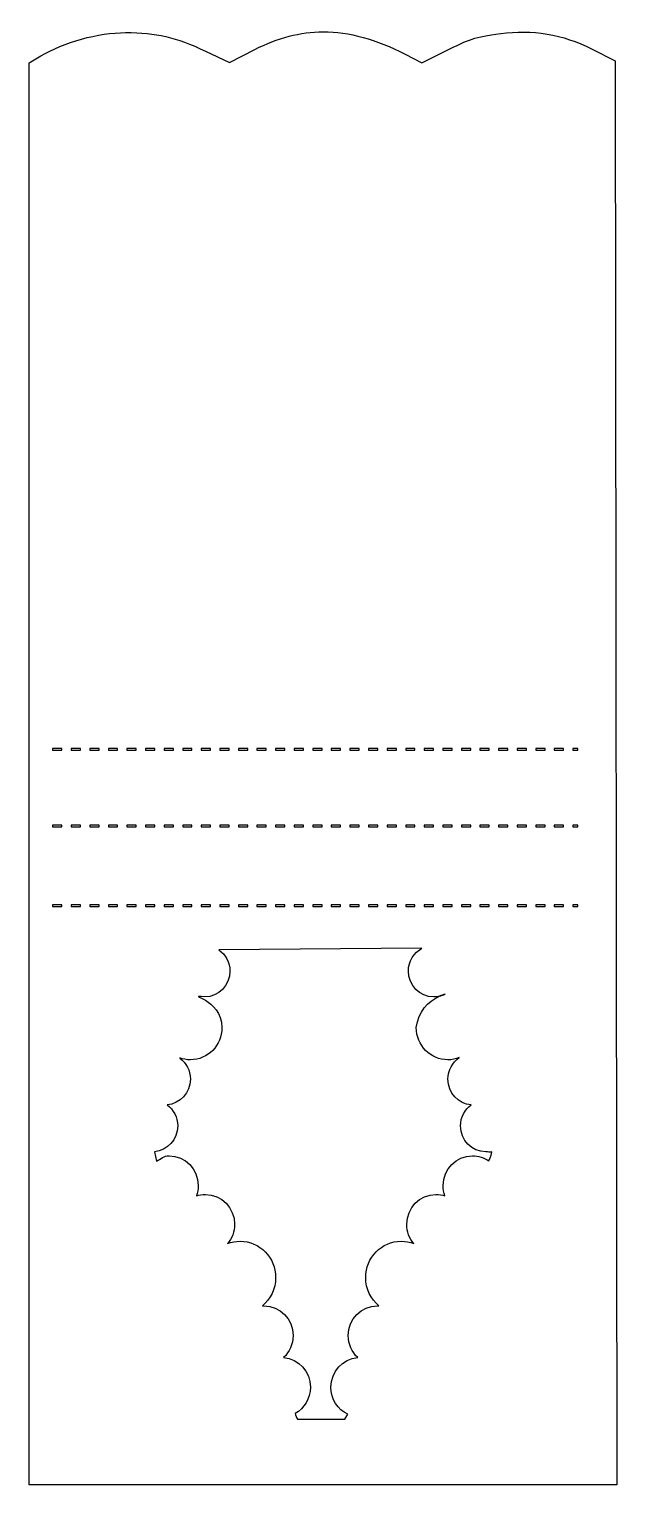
# Model space of a CAD drawing. Header units: centimetres. Extents: x -5.7 to 5.7, y -14 to 14.
import ezdxf

# ---------------------------------------------------------------- set-up
doc = ezdxf.new("R2010")
doc.units = ezdxf.units.CM
doc.header["$MEASUREMENT"] = 0
doc.layers.add('Layer 1', color=7, linetype='Continuous')

msp = doc.modelspace()

# ---------------------------------------------------------------- linework, layer by layer
at = {"layer": 'Layer 1', "color": 22, "lineweight": 25}
for points, knots in [([(0.00422, 13.98982), (-0.43864, 13.98889), (-0.87062, 13.87589), (-1.31076, 13.65065), (-1.31076, 13.65065), (-1.31076, 13.65065), (-1.79988, 13.39988), (-1.79988, 13.39988), (-1.79988, 13.39988), (-1.79988, 13.39988), (-2.2589, 13.61606), (-2.2589, 13.61606), (-2.2589, 13.61606), (-2.84586, 13.89308), (-3.19532, 13.97512), (-3.80057, 13.9754), (-3.80057, 13.9754), (-4.32097, 13.97564), (-4.99249, 13.78999), (-5.43254, 13.52478), (-5.43254, 13.52478), (-5.43254, 13.52478), (-5.65547, 13.39027), (-5.65547, 13.39027), (-5.65547, 13.39027), (-5.65547, 13.39027), (-5.65547, -13.98987), (-5.65547, -13.98987), (-5.65547, -13.98987), (-5.65547, -13.98987), (5.65547, -13.98987), (5.65547, -13.98987), (5.65547, -13.98987), (5.65547, -13.98987), (5.62537, 13.43446), (5.62537, 13.43446), (5.62537, 13.43446), (5.62537, 13.43446), (5.16917, 13.66313), (5.16917, 13.66313), (5.16917, 13.66313), (4.61367, 13.94255), (4.02102, 14.04232), (3.41962, 13.95618), (3.41962, 13.95618), (2.8916, 13.88054), (2.84818, 13.86646), (2.33603, 13.60837), (2.33603, 13.60837), (2.33603, 13.60837), (1.90523, 13.39123), (1.90523, 13.39123), (1.90523, 13.39123), (1.90523, 13.39123), (1.57978, 13.55937), (1.57978, 13.55937), (1.57978, 13.55937), (1.02203, 13.84807), (0.50615, 13.99087), (0.00424, 13.98981), (0.00424, 13.98981), (0.00424, 13.98981), (0.00422, 13.98982), (0.00422, 13.98982)], [0, 0, 0, 0, 0.05882353, 0.05882353, 0.05882353, 0.05882353, 0.11764706, 0.11764706, 0.11764706, 0.11764706, 0.17647059, 0.17647059, 0.17647059, 0.17647059, 0.23529412, 0.23529412, 0.23529412, 0.23529412, 0.29411765, 0.29411765, 0.29411765, 0.29411765, 0.35294118, 0.35294118, 0.35294118, 0.35294118, 0.41176471, 0.41176471, 0.41176471, 0.41176471, 0.47058824, 0.47058824, 0.47058824, 0.47058824, 0.52941176, 0.52941176, 0.52941176, 0.52941176, 0.58823529, 0.58823529, 0.58823529, 0.58823529, 0.64705882, 0.64705882, 0.64705882, 0.64705882, 0.70588235, 0.70588235, 0.70588235, 0.70588235, 0.76470588, 0.76470588, 0.76470588, 0.76470588, 0.82352941, 0.82352941, 0.82352941, 0.82352941, 0.88235294, 0.88235294, 0.88235294, 0.88235294, 1, 1, 1, 1]), ([(-5.20304, 0.1907), (-5.20304, 0.1907), (-5.02432, 0.1907), (-5.02432, 0.1907), (-5.02432, 0.1907), (-5.02432, 0.1907), (-5.02432, 0.15996), (-5.02432, 0.15996), (-5.02432, 0.15996), (-5.02432, 0.15996), (-5.20304, 0.15996), (-5.20304, 0.15996), (-5.20304, 0.15996), (-5.20304, 0.15996), (-5.20304, 0.1907), (-5.20304, 0.1907)], [0, 0, 0, 0, 0.2, 0.2, 0.2, 0.2, 0.4, 0.4, 0.4, 0.4, 0.6, 0.6, 0.6, 0.6, 1, 1, 1, 1]), ([(-4.84561, 0.1907), (-4.84561, 0.1907), (-4.66689, 0.1907), (-4.66689, 0.1907), (-4.66689, 0.1907), (-4.66689, 0.1907), (-4.66689, 0.15996), (-4.66689, 0.15996), (-4.66689, 0.15996), (-4.66689, 0.15996), (-4.84561, 0.15996), (-4.84561, 0.15996), (-4.84561, 0.15996), (-4.84561, 0.15996), (-4.84561, 0.1907), (-4.84561, 0.1907)], [0, 0, 0, 0, 0.2, 0.2, 0.2, 0.2, 0.4, 0.4, 0.4, 0.4, 0.6, 0.6, 0.6, 0.6, 1, 1, 1, 1]), ([(-4.48818, 0.1907), (-4.48818, 0.1907), (-4.30946, 0.1907), (-4.30946, 0.1907), (-4.30946, 0.1907), (-4.30946, 0.1907), (-4.30946, 0.15996), (-4.30946, 0.15996), (-4.30946, 0.15996), (-4.30946, 0.15996), (-4.48818, 0.15996), (-4.48818, 0.15996), (-4.48818, 0.15996), (-4.48818, 0.15996), (-4.48818, 0.1907), (-4.48818, 0.1907)], [0, 0, 0, 0, 0.2, 0.2, 0.2, 0.2, 0.4, 0.4, 0.4, 0.4, 0.6, 0.6, 0.6, 0.6, 1, 1, 1, 1]), ([(-4.13074, 0.1907), (-4.13074, 0.1907), (-3.95202, 0.1907), (-3.95202, 0.1907), (-3.95202, 0.1907), (-3.95202, 0.1907), (-3.95202, 0.15996), (-3.95202, 0.15996), (-3.95202, 0.15996), (-3.95202, 0.15996), (-4.13074, 0.15996), (-4.13074, 0.15996), (-4.13074, 0.15996), (-4.13074, 0.15996), (-4.13074, 0.1907), (-4.13074, 0.1907)], [0, 0, 0, 0, 0.2, 0.2, 0.2, 0.2, 0.4, 0.4, 0.4, 0.4, 0.6, 0.6, 0.6, 0.6, 1, 1, 1, 1]), ([(-3.77331, 0.1907), (-3.77331, 0.1907), (-3.59459, 0.1907), (-3.59459, 0.1907), (-3.59459, 0.1907), (-3.59459, 0.1907), (-3.59459, 0.15996), (-3.59459, 0.15996), (-3.59459, 0.15996), (-3.59459, 0.15996), (-3.77331, 0.15996), (-3.77331, 0.15996), (-3.77331, 0.15996), (-3.77331, 0.15996), (-3.77331, 0.1907), (-3.77331, 0.1907)], [0, 0, 0, 0, 0.2, 0.2, 0.2, 0.2, 0.4, 0.4, 0.4, 0.4, 0.6, 0.6, 0.6, 0.6, 1, 1, 1, 1]), ([(-3.41493, 0.1907), (-3.41493, 0.1907), (-3.23621, 0.1907), (-3.23621, 0.1907), (-3.23621, 0.1907), (-3.23621, 0.1907), (-3.23621, 0.15996), (-3.23621, 0.15996), (-3.23621, 0.15996), (-3.23621, 0.15996), (-3.41493, 0.15996), (-3.41493, 0.15996), (-3.41493, 0.15996), (-3.41493, 0.15996), (-3.41493, 0.1907), (-3.41493, 0.1907)], [0, 0, 0, 0, 0.2, 0.2, 0.2, 0.2, 0.4, 0.4, 0.4, 0.4, 0.6, 0.6, 0.6, 0.6, 1, 1, 1, 1]), ([(-3.05749, 0.1907), (-3.05749, 0.1907), (-2.87877, 0.1907), (-2.87877, 0.1907), (-2.87877, 0.1907), (-2.87877, 0.1907), (-2.87877, 0.15996), (-2.87877, 0.15996), (-2.87877, 0.15996), (-2.87877, 0.15996), (-3.05749, 0.15996), (-3.05749, 0.15996), (-3.05749, 0.15996), (-3.05749, 0.15996), (-3.05749, 0.1907), (-3.05749, 0.1907)], [0, 0, 0, 0, 0.2, 0.2, 0.2, 0.2, 0.4, 0.4, 0.4, 0.4, 0.6, 0.6, 0.6, 0.6, 1, 1, 1, 1]), ([(-2.70006, 0.1907), (-2.70006, 0.1907), (-2.52134, 0.1907), (-2.52134, 0.1907), (-2.52134, 0.1907), (-2.52134, 0.1907), (-2.52134, 0.15996), (-2.52134, 0.15996), (-2.52134, 0.15996), (-2.52134, 0.15996), (-2.70006, 0.15996), (-2.70006, 0.15996), (-2.70006, 0.15996), (-2.70006, 0.15996), (-2.70006, 0.1907), (-2.70006, 0.1907)], [0, 0, 0, 0, 0.2, 0.2, 0.2, 0.2, 0.4, 0.4, 0.4, 0.4, 0.6, 0.6, 0.6, 0.6, 1, 1, 1, 1]), ([(-2.34262, 0.1907), (-2.34262, 0.1907), (-2.1639, 0.1907), (-2.1639, 0.1907), (-2.1639, 0.1907), (-2.1639, 0.1907), (-2.1639, 0.15996), (-2.1639, 0.15996), (-2.1639, 0.15996), (-2.1639, 0.15996), (-2.34262, 0.15996), (-2.34262, 0.15996), (-2.34262, 0.15996), (-2.34262, 0.15996), (-2.34262, 0.1907), (-2.34262, 0.1907)], [0, 0, 0, 0, 0.2, 0.2, 0.2, 0.2, 0.4, 0.4, 0.4, 0.4, 0.6, 0.6, 0.6, 0.6, 1, 1, 1, 1]), ([(-1.98519, 0.1907), (-1.98519, 0.1907), (-1.80647, 0.1907), (-1.80647, 0.1907), (-1.80647, 0.1907), (-1.80647, 0.1907), (-1.80647, 0.15996), (-1.80647, 0.15996), (-1.80647, 0.15996), (-1.80647, 0.15996), (-1.98519, 0.15996), (-1.98519, 0.15996), (-1.98519, 0.15996), (-1.98519, 0.15996), (-1.98519, 0.1907), (-1.98519, 0.1907)], [0, 0, 0, 0, 0.2, 0.2, 0.2, 0.2, 0.4, 0.4, 0.4, 0.4, 0.6, 0.6, 0.6, 0.6, 1, 1, 1, 1]), ([(-1.62775, 0.1907), (-1.62775, 0.1907), (-1.44903, 0.1907), (-1.44903, 0.1907), (-1.44903, 0.1907), (-1.44903, 0.1907), (-1.44903, 0.15996), (-1.44903, 0.15996), (-1.44903, 0.15996), (-1.44903, 0.15996), (-1.62775, 0.15996), (-1.62775, 0.15996), (-1.62775, 0.15996), (-1.62775, 0.15996), (-1.62775, 0.1907), (-1.62775, 0.1907)], [0, 0, 0, 0, 0.2, 0.2, 0.2, 0.2, 0.4, 0.4, 0.4, 0.4, 0.6, 0.6, 0.6, 0.6, 1, 1, 1, 1]), ([(-1.27032, 0.1907), (-1.27032, 0.1907), (-1.09066, 0.1907), (-1.09066, 0.1907), (-1.09066, 0.1907), (-1.09066, 0.1907), (-1.09066, 0.15996), (-1.09066, 0.15996), (-1.09066, 0.15996), (-1.09066, 0.15996), (-1.27032, 0.15996), (-1.27032, 0.15996), (-1.27032, 0.15996), (-1.27032, 0.15996), (-1.27032, 0.1907), (-1.27032, 0.1907)], [0, 0, 0, 0, 0.2, 0.2, 0.2, 0.2, 0.4, 0.4, 0.4, 0.4, 0.6, 0.6, 0.6, 0.6, 1, 1, 1, 1]), ([(-0.91194, 0.1907), (-0.91194, 0.1907), (-0.73322, 0.1907), (-0.73322, 0.1907), (-0.73322, 0.1907), (-0.73322, 0.1907), (-0.73322, 0.15996), (-0.73322, 0.15996), (-0.73322, 0.15996), (-0.73322, 0.15996), (-0.91194, 0.15996), (-0.91194, 0.15996), (-0.91194, 0.15996), (-0.91194, 0.15996), (-0.91194, 0.1907), (-0.91194, 0.1907)], [0, 0, 0, 0, 0.2, 0.2, 0.2, 0.2, 0.4, 0.4, 0.4, 0.4, 0.6, 0.6, 0.6, 0.6, 1, 1, 1, 1]), ([(-0.55451, 0.1907), (-0.55451, 0.1907), (-0.37579, 0.1907), (-0.37579, 0.1907), (-0.37579, 0.1907), (-0.37579, 0.1907), (-0.37579, 0.15996), (-0.37579, 0.15996), (-0.37579, 0.15996), (-0.37579, 0.15996), (-0.55451, 0.15996), (-0.55451, 0.15996), (-0.55451, 0.15996), (-0.55451, 0.15996), (-0.55451, 0.1907), (-0.55451, 0.1907)], [0, 0, 0, 0, 0.2, 0.2, 0.2, 0.2, 0.4, 0.4, 0.4, 0.4, 0.6, 0.6, 0.6, 0.6, 1, 1, 1, 1]), ([(-0.19707, 0.1907), (-0.19707, 0.1907), (-0.01835, 0.1907), (-0.01835, 0.1907), (-0.01835, 0.1907), (-0.01835, 0.1907), (-0.01835, 0.15996), (-0.01835, 0.15996), (-0.01835, 0.15996), (-0.01835, 0.15996), (-0.19707, 0.15996), (-0.19707, 0.15996), (-0.19707, 0.15996), (-0.19707, 0.15996), (-0.19707, 0.1907), (-0.19707, 0.1907)], [0, 0, 0, 0, 0.2, 0.2, 0.2, 0.2, 0.4, 0.4, 0.4, 0.4, 0.6, 0.6, 0.6, 0.6, 1, 1, 1, 1]), ([(0.16036, 0.1907), (0.16036, 0.1907), (0.33908, 0.1907), (0.33908, 0.1907), (0.33908, 0.1907), (0.33908, 0.1907), (0.33908, 0.15996), (0.33908, 0.15996), (0.33908, 0.15996), (0.33908, 0.15996), (0.16036, 0.15996), (0.16036, 0.15996), (0.16036, 0.15996), (0.16036, 0.15996), (0.16036, 0.1907), (0.16036, 0.1907)], [0, 0, 0, 0, 0.2, 0.2, 0.2, 0.2, 0.4, 0.4, 0.4, 0.4, 0.6, 0.6, 0.6, 0.6, 1, 1, 1, 1]), ([(0.5178, 0.1907), (0.5178, 0.1907), (0.69652, 0.1907), (0.69652, 0.1907), (0.69652, 0.1907), (0.69652, 0.1907), (0.69652, 0.15996), (0.69652, 0.15996), (0.69652, 0.15996), (0.69652, 0.15996), (0.5178, 0.15996), (0.5178, 0.15996), (0.5178, 0.15996), (0.5178, 0.15996), (0.5178, 0.1907), (0.5178, 0.1907)], [0, 0, 0, 0, 0.2, 0.2, 0.2, 0.2, 0.4, 0.4, 0.4, 0.4, 0.6, 0.6, 0.6, 0.6, 1, 1, 1, 1]), ([(0.87523, 0.1907), (0.87523, 0.1907), (1.05489, 0.1907), (1.05489, 0.1907), (1.05489, 0.1907), (1.05489, 0.1907), (1.05489, 0.15996), (1.05489, 0.15996), (1.05489, 0.15996), (1.05489, 0.15996), (0.87523, 0.15996), (0.87523, 0.15996), (0.87523, 0.15996), (0.87523, 0.15996), (0.87523, 0.1907), (0.87523, 0.1907)], [0, 0, 0, 0, 0.2, 0.2, 0.2, 0.2, 0.4, 0.4, 0.4, 0.4, 0.6, 0.6, 0.6, 0.6, 1, 1, 1, 1]), ([(1.23361, 0.1907), (1.23361, 0.1907), (1.41233, 0.1907), (1.41233, 0.1907), (1.41233, 0.1907), (1.41233, 0.1907), (1.41233, 0.15996), (1.41233, 0.15996), (1.41233, 0.15996), (1.41233, 0.15996), (1.23361, 0.15996), (1.23361, 0.15996), (1.23361, 0.15996), (1.23361, 0.15996), (1.23361, 0.1907), (1.23361, 0.1907)], [0, 0, 0, 0, 0.2, 0.2, 0.2, 0.2, 0.4, 0.4, 0.4, 0.4, 0.6, 0.6, 0.6, 0.6, 1, 1, 1, 1]), ([(1.59104, 0.1907), (1.59104, 0.1907), (1.76976, 0.1907), (1.76976, 0.1907), (1.76976, 0.1907), (1.76976, 0.1907), (1.76976, 0.15996), (1.76976, 0.15996), (1.76976, 0.15996), (1.76976, 0.15996), (1.59104, 0.15996), (1.59104, 0.15996), (1.59104, 0.15996), (1.59104, 0.15996), (1.59104, 0.1907), (1.59104, 0.1907)], [0, 0, 0, 0, 0.2, 0.2, 0.2, 0.2, 0.4, 0.4, 0.4, 0.4, 0.6, 0.6, 0.6, 0.6, 1, 1, 1, 1]), ([(1.94848, 0.1907), (1.94848, 0.1907), (2.1272, 0.1907), (2.1272, 0.1907), (2.1272, 0.1907), (2.1272, 0.1907), (2.1272, 0.15996), (2.1272, 0.15996), (2.1272, 0.15996), (2.1272, 0.15996), (1.94848, 0.15996), (1.94848, 0.15996), (1.94848, 0.15996), (1.94848, 0.15996), (1.94848, 0.1907), (1.94848, 0.1907)], [0, 0, 0, 0, 0.2, 0.2, 0.2, 0.2, 0.4, 0.4, 0.4, 0.4, 0.6, 0.6, 0.6, 0.6, 1, 1, 1, 1]), ([(2.30591, 0.1907), (2.30591, 0.1907), (2.48463, 0.1907), (2.48463, 0.1907), (2.48463, 0.1907), (2.48463, 0.1907), (2.48463, 0.15996), (2.48463, 0.15996), (2.48463, 0.15996), (2.48463, 0.15996), (2.30591, 0.15996), (2.30591, 0.15996), (2.30591, 0.15996), (2.30591, 0.15996), (2.30591, 0.1907), (2.30591, 0.1907)], [0, 0, 0, 0, 0.2, 0.2, 0.2, 0.2, 0.4, 0.4, 0.4, 0.4, 0.6, 0.6, 0.6, 0.6, 1, 1, 1, 1]), ([(2.66335, 0.1907), (2.66335, 0.1907), (2.84207, 0.1907), (2.84207, 0.1907), (2.84207, 0.1907), (2.84207, 0.1907), (2.84207, 0.15996), (2.84207, 0.15996), (2.84207, 0.15996), (2.84207, 0.15996), (2.66335, 0.15996), (2.66335, 0.15996), (2.66335, 0.15996), (2.66335, 0.15996), (2.66335, 0.1907), (2.66335, 0.1907)], [0, 0, 0, 0, 0.2, 0.2, 0.2, 0.2, 0.4, 0.4, 0.4, 0.4, 0.6, 0.6, 0.6, 0.6, 1, 1, 1, 1]), ([(3.02078, 0.1907), (3.02078, 0.1907), (3.1995, 0.1907), (3.1995, 0.1907), (3.1995, 0.1907), (3.1995, 0.1907), (3.1995, 0.15996), (3.1995, 0.15996), (3.1995, 0.15996), (3.1995, 0.15996), (3.02078, 0.15996), (3.02078, 0.15996), (3.02078, 0.15996), (3.02078, 0.15996), (3.02078, 0.1907), (3.02078, 0.1907)], [0, 0, 0, 0, 0.2, 0.2, 0.2, 0.2, 0.4, 0.4, 0.4, 0.4, 0.6, 0.6, 0.6, 0.6, 1, 1, 1, 1]), ([(3.37916, 0.1907), (3.37916, 0.1907), (3.55788, 0.1907), (3.55788, 0.1907), (3.55788, 0.1907), (3.55788, 0.1907), (3.55788, 0.15996), (3.55788, 0.15996), (3.55788, 0.15996), (3.55788, 0.15996), (3.37916, 0.15996), (3.37916, 0.15996), (3.37916, 0.15996), (3.37916, 0.15996), (3.37916, 0.1907), (3.37916, 0.1907)], [0, 0, 0, 0, 0.2, 0.2, 0.2, 0.2, 0.4, 0.4, 0.4, 0.4, 0.6, 0.6, 0.6, 0.6, 1, 1, 1, 1]), ([(3.73659, 0.1907), (3.73659, 0.1907), (3.91531, 0.1907), (3.91531, 0.1907), (3.91531, 0.1907), (3.91531, 0.1907), (3.91531, 0.15996), (3.91531, 0.15996), (3.91531, 0.15996), (3.91531, 0.15996), (3.73659, 0.15996), (3.73659, 0.15996), (3.73659, 0.15996), (3.73659, 0.15996), (3.73659, 0.1907), (3.73659, 0.1907)], [0, 0, 0, 0, 0.2, 0.2, 0.2, 0.2, 0.4, 0.4, 0.4, 0.4, 0.6, 0.6, 0.6, 0.6, 1, 1, 1, 1]), ([(4.09403, 0.1907), (4.09403, 0.1907), (4.27275, 0.1907), (4.27275, 0.1907), (4.27275, 0.1907), (4.27275, 0.1907), (4.27275, 0.15996), (4.27275, 0.15996), (4.27275, 0.15996), (4.27275, 0.15996), (4.09403, 0.15996), (4.09403, 0.15996), (4.09403, 0.15996), (4.09403, 0.15996), (4.09403, 0.1907), (4.09403, 0.1907)], [0, 0, 0, 0, 0.2, 0.2, 0.2, 0.2, 0.4, 0.4, 0.4, 0.4, 0.6, 0.6, 0.6, 0.6, 1, 1, 1, 1]), ([(4.45146, 0.1907), (4.45146, 0.1907), (4.63018, 0.1907), (4.63018, 0.1907), (4.63018, 0.1907), (4.63018, 0.1907), (4.63018, 0.15996), (4.63018, 0.15996), (4.63018, 0.15996), (4.63018, 0.15996), (4.45146, 0.15996), (4.45146, 0.15996), (4.45146, 0.15996), (4.45146, 0.15996), (4.45146, 0.1907), (4.45146, 0.1907)], [0, 0, 0, 0, 0.2, 0.2, 0.2, 0.2, 0.4, 0.4, 0.4, 0.4, 0.6, 0.6, 0.6, 0.6, 1, 1, 1, 1]), ([(4.8089, 0.1907), (4.8089, 0.1907), (4.90202, 0.1907), (4.90202, 0.1907), (4.90202, 0.1907), (4.90202, 0.1907), (4.90202, 0.15996), (4.90202, 0.15996), (4.90202, 0.15996), (4.90202, 0.15996), (4.8089, 0.15996), (4.8089, 0.15996), (4.8089, 0.15996), (4.8089, 0.15996), (4.8089, 0.1907), (4.8089, 0.1907)], [0, 0, 0, 0, 0.2, 0.2, 0.2, 0.2, 0.4, 0.4, 0.4, 0.4, 0.6, 0.6, 0.6, 0.6, 1, 1, 1, 1]), ([(-5.20304, -1.28511), (-5.20304, -1.28511), (-5.02432, -1.28511), (-5.02432, -1.28511), (-5.02432, -1.28511), (-5.02432, -1.28511), (-5.02432, -1.31585), (-5.02432, -1.31585), (-5.02432, -1.31585), (-5.02432, -1.31585), (-5.20304, -1.31585), (-5.20304, -1.31585), (-5.20304, -1.31585), (-5.20304, -1.31585), (-5.20304, -1.28511), (-5.20304, -1.28511)], [0, 0, 0, 0, 0.2, 0.2, 0.2, 0.2, 0.4, 0.4, 0.4, 0.4, 0.6, 0.6, 0.6, 0.6, 1, 1, 1, 1]), ([(-4.84561, -1.28511), (-4.84561, -1.28511), (-4.66689, -1.28511), (-4.66689, -1.28511), (-4.66689, -1.28511), (-4.66689, -1.28511), (-4.66689, -1.31585), (-4.66689, -1.31585), (-4.66689, -1.31585), (-4.66689, -1.31585), (-4.84561, -1.31585), (-4.84561, -1.31585), (-4.84561, -1.31585), (-4.84561, -1.31585), (-4.84561, -1.28511), (-4.84561, -1.28511)], [0, 0, 0, 0, 0.2, 0.2, 0.2, 0.2, 0.4, 0.4, 0.4, 0.4, 0.6, 0.6, 0.6, 0.6, 1, 1, 1, 1]), ([(-4.48818, -1.28511), (-4.48818, -1.28511), (-4.30946, -1.28511), (-4.30946, -1.28511), (-4.30946, -1.28511), (-4.30946, -1.28511), (-4.30946, -1.31585), (-4.30946, -1.31585), (-4.30946, -1.31585), (-4.30946, -1.31585), (-4.48818, -1.31585), (-4.48818, -1.31585), (-4.48818, -1.31585), (-4.48818, -1.31585), (-4.48818, -1.28511), (-4.48818, -1.28511)], [0, 0, 0, 0, 0.2, 0.2, 0.2, 0.2, 0.4, 0.4, 0.4, 0.4, 0.6, 0.6, 0.6, 0.6, 1, 1, 1, 1]), ([(-4.13074, -1.28511), (-4.13074, -1.28511), (-3.95202, -1.28511), (-3.95202, -1.28511), (-3.95202, -1.28511), (-3.95202, -1.28511), (-3.95202, -1.31585), (-3.95202, -1.31585), (-3.95202, -1.31585), (-3.95202, -1.31585), (-4.13074, -1.31585), (-4.13074, -1.31585), (-4.13074, -1.31585), (-4.13074, -1.31585), (-4.13074, -1.28511), (-4.13074, -1.28511)], [0, 0, 0, 0, 0.2, 0.2, 0.2, 0.2, 0.4, 0.4, 0.4, 0.4, 0.6, 0.6, 0.6, 0.6, 1, 1, 1, 1]), ([(-3.77331, -1.28511), (-3.77331, -1.28511), (-3.59459, -1.28511), (-3.59459, -1.28511), (-3.59459, -1.28511), (-3.59459, -1.28511), (-3.59459, -1.31585), (-3.59459, -1.31585), (-3.59459, -1.31585), (-3.59459, -1.31585), (-3.77331, -1.31585), (-3.77331, -1.31585), (-3.77331, -1.31585), (-3.77331, -1.31585), (-3.77331, -1.28511), (-3.77331, -1.28511)], [0, 0, 0, 0, 0.2, 0.2, 0.2, 0.2, 0.4, 0.4, 0.4, 0.4, 0.6, 0.6, 0.6, 0.6, 1, 1, 1, 1]), ([(-3.41493, -1.28511), (-3.41493, -1.28511), (-3.23621, -1.28511), (-3.23621, -1.28511), (-3.23621, -1.28511), (-3.23621, -1.28511), (-3.23621, -1.31585), (-3.23621, -1.31585), (-3.23621, -1.31585), (-3.23621, -1.31585), (-3.41493, -1.31585), (-3.41493, -1.31585), (-3.41493, -1.31585), (-3.41493, -1.31585), (-3.41493, -1.28511), (-3.41493, -1.28511)], [0, 0, 0, 0, 0.2, 0.2, 0.2, 0.2, 0.4, 0.4, 0.4, 0.4, 0.6, 0.6, 0.6, 0.6, 1, 1, 1, 1]), ([(-3.05749, -1.28511), (-3.05749, -1.28511), (-2.87877, -1.28511), (-2.87877, -1.28511), (-2.87877, -1.28511), (-2.87877, -1.28511), (-2.87877, -1.31585), (-2.87877, -1.31585), (-2.87877, -1.31585), (-2.87877, -1.31585), (-3.05749, -1.31585), (-3.05749, -1.31585), (-3.05749, -1.31585), (-3.05749, -1.31585), (-3.05749, -1.28511), (-3.05749, -1.28511)], [0, 0, 0, 0, 0.2, 0.2, 0.2, 0.2, 0.4, 0.4, 0.4, 0.4, 0.6, 0.6, 0.6, 0.6, 1, 1, 1, 1]), ([(-2.70006, -1.28511), (-2.70006, -1.28511), (-2.52134, -1.28511), (-2.52134, -1.28511), (-2.52134, -1.28511), (-2.52134, -1.28511), (-2.52134, -1.31585), (-2.52134, -1.31585), (-2.52134, -1.31585), (-2.52134, -1.31585), (-2.70006, -1.31585), (-2.70006, -1.31585), (-2.70006, -1.31585), (-2.70006, -1.31585), (-2.70006, -1.28511), (-2.70006, -1.28511)], [0, 0, 0, 0, 0.2, 0.2, 0.2, 0.2, 0.4, 0.4, 0.4, 0.4, 0.6, 0.6, 0.6, 0.6, 1, 1, 1, 1]), ([(-2.34262, -1.28511), (-2.34262, -1.28511), (-2.1639, -1.28511), (-2.1639, -1.28511), (-2.1639, -1.28511), (-2.1639, -1.28511), (-2.1639, -1.31585), (-2.1639, -1.31585), (-2.1639, -1.31585), (-2.1639, -1.31585), (-2.34262, -1.31585), (-2.34262, -1.31585), (-2.34262, -1.31585), (-2.34262, -1.31585), (-2.34262, -1.28511), (-2.34262, -1.28511)], [0, 0, 0, 0, 0.2, 0.2, 0.2, 0.2, 0.4, 0.4, 0.4, 0.4, 0.6, 0.6, 0.6, 0.6, 1, 1, 1, 1]), ([(-1.98519, -1.28511), (-1.98519, -1.28511), (-1.80647, -1.28511), (-1.80647, -1.28511), (-1.80647, -1.28511), (-1.80647, -1.28511), (-1.80647, -1.31585), (-1.80647, -1.31585), (-1.80647, -1.31585), (-1.80647, -1.31585), (-1.98519, -1.31585), (-1.98519, -1.31585), (-1.98519, -1.31585), (-1.98519, -1.31585), (-1.98519, -1.28511), (-1.98519, -1.28511)], [0, 0, 0, 0, 0.2, 0.2, 0.2, 0.2, 0.4, 0.4, 0.4, 0.4, 0.6, 0.6, 0.6, 0.6, 1, 1, 1, 1]), ([(-1.62775, -1.28511), (-1.62775, -1.28511), (-1.44903, -1.28511), (-1.44903, -1.28511), (-1.44903, -1.28511), (-1.44903, -1.28511), (-1.44903, -1.31585), (-1.44903, -1.31585), (-1.44903, -1.31585), (-1.44903, -1.31585), (-1.62775, -1.31585), (-1.62775, -1.31585), (-1.62775, -1.31585), (-1.62775, -1.31585), (-1.62775, -1.28511), (-1.62775, -1.28511)], [0, 0, 0, 0, 0.2, 0.2, 0.2, 0.2, 0.4, 0.4, 0.4, 0.4, 0.6, 0.6, 0.6, 0.6, 1, 1, 1, 1]), ([(-1.27032, -1.28511), (-1.27032, -1.28511), (-1.09066, -1.28511), (-1.09066, -1.28511), (-1.09066, -1.28511), (-1.09066, -1.28511), (-1.09066, -1.31585), (-1.09066, -1.31585), (-1.09066, -1.31585), (-1.09066, -1.31585), (-1.27032, -1.31585), (-1.27032, -1.31585), (-1.27032, -1.31585), (-1.27032, -1.31585), (-1.27032, -1.28511), (-1.27032, -1.28511)], [0, 0, 0, 0, 0.2, 0.2, 0.2, 0.2, 0.4, 0.4, 0.4, 0.4, 0.6, 0.6, 0.6, 0.6, 1, 1, 1, 1]), ([(-0.91194, -1.28511), (-0.91194, -1.28511), (-0.73322, -1.28511), (-0.73322, -1.28511), (-0.73322, -1.28511), (-0.73322, -1.28511), (-0.73322, -1.31585), (-0.73322, -1.31585), (-0.73322, -1.31585), (-0.73322, -1.31585), (-0.91194, -1.31585), (-0.91194, -1.31585), (-0.91194, -1.31585), (-0.91194, -1.31585), (-0.91194, -1.28511), (-0.91194, -1.28511)], [0, 0, 0, 0, 0.2, 0.2, 0.2, 0.2, 0.4, 0.4, 0.4, 0.4, 0.6, 0.6, 0.6, 0.6, 1, 1, 1, 1]), ([(-0.55451, -1.28511), (-0.55451, -1.28511), (-0.37579, -1.28511), (-0.37579, -1.28511), (-0.37579, -1.28511), (-0.37579, -1.28511), (-0.37579, -1.31585), (-0.37579, -1.31585), (-0.37579, -1.31585), (-0.37579, -1.31585), (-0.55451, -1.31585), (-0.55451, -1.31585), (-0.55451, -1.31585), (-0.55451, -1.31585), (-0.55451, -1.28511), (-0.55451, -1.28511)], [0, 0, 0, 0, 0.2, 0.2, 0.2, 0.2, 0.4, 0.4, 0.4, 0.4, 0.6, 0.6, 0.6, 0.6, 1, 1, 1, 1]), ([(-0.19707, -1.28511), (-0.19707, -1.28511), (-0.01835, -1.28511), (-0.01835, -1.28511), (-0.01835, -1.28511), (-0.01835, -1.28511), (-0.01835, -1.31585), (-0.01835, -1.31585), (-0.01835, -1.31585), (-0.01835, -1.31585), (-0.19707, -1.31585), (-0.19707, -1.31585), (-0.19707, -1.31585), (-0.19707, -1.31585), (-0.19707, -1.28511), (-0.19707, -1.28511)], [0, 0, 0, 0, 0.2, 0.2, 0.2, 0.2, 0.4, 0.4, 0.4, 0.4, 0.6, 0.6, 0.6, 0.6, 1, 1, 1, 1]), ([(0.16036, -1.28511), (0.16036, -1.28511), (0.33908, -1.28511), (0.33908, -1.28511), (0.33908, -1.28511), (0.33908, -1.28511), (0.33908, -1.31585), (0.33908, -1.31585), (0.33908, -1.31585), (0.33908, -1.31585), (0.16036, -1.31585), (0.16036, -1.31585), (0.16036, -1.31585), (0.16036, -1.31585), (0.16036, -1.28511), (0.16036, -1.28511)], [0, 0, 0, 0, 0.2, 0.2, 0.2, 0.2, 0.4, 0.4, 0.4, 0.4, 0.6, 0.6, 0.6, 0.6, 1, 1, 1, 1]), ([(0.5178, -1.28511), (0.5178, -1.28511), (0.69652, -1.28511), (0.69652, -1.28511), (0.69652, -1.28511), (0.69652, -1.28511), (0.69652, -1.31585), (0.69652, -1.31585), (0.69652, -1.31585), (0.69652, -1.31585), (0.5178, -1.31585), (0.5178, -1.31585), (0.5178, -1.31585), (0.5178, -1.31585), (0.5178, -1.28511), (0.5178, -1.28511)], [0, 0, 0, 0, 0.2, 0.2, 0.2, 0.2, 0.4, 0.4, 0.4, 0.4, 0.6, 0.6, 0.6, 0.6, 1, 1, 1, 1]), ([(0.87523, -1.28511), (0.87523, -1.28511), (1.05489, -1.28511), (1.05489, -1.28511), (1.05489, -1.28511), (1.05489, -1.28511), (1.05489, -1.31585), (1.05489, -1.31585), (1.05489, -1.31585), (1.05489, -1.31585), (0.87523, -1.31585), (0.87523, -1.31585), (0.87523, -1.31585), (0.87523, -1.31585), (0.87523, -1.28511), (0.87523, -1.28511)], [0, 0, 0, 0, 0.2, 0.2, 0.2, 0.2, 0.4, 0.4, 0.4, 0.4, 0.6, 0.6, 0.6, 0.6, 1, 1, 1, 1]), ([(1.23361, -1.28511), (1.23361, -1.28511), (1.41233, -1.28511), (1.41233, -1.28511), (1.41233, -1.28511), (1.41233, -1.28511), (1.41233, -1.31585), (1.41233, -1.31585), (1.41233, -1.31585), (1.41233, -1.31585), (1.23361, -1.31585), (1.23361, -1.31585), (1.23361, -1.31585), (1.23361, -1.31585), (1.23361, -1.28511), (1.23361, -1.28511)], [0, 0, 0, 0, 0.2, 0.2, 0.2, 0.2, 0.4, 0.4, 0.4, 0.4, 0.6, 0.6, 0.6, 0.6, 1, 1, 1, 1]), ([(1.59104, -1.28511), (1.59104, -1.28511), (1.76976, -1.28511), (1.76976, -1.28511), (1.76976, -1.28511), (1.76976, -1.28511), (1.76976, -1.31585), (1.76976, -1.31585), (1.76976, -1.31585), (1.76976, -1.31585), (1.59104, -1.31585), (1.59104, -1.31585), (1.59104, -1.31585), (1.59104, -1.31585), (1.59104, -1.28511), (1.59104, -1.28511)], [0, 0, 0, 0, 0.2, 0.2, 0.2, 0.2, 0.4, 0.4, 0.4, 0.4, 0.6, 0.6, 0.6, 0.6, 1, 1, 1, 1]), ([(1.94848, -1.28511), (1.94848, -1.28511), (2.1272, -1.28511), (2.1272, -1.28511), (2.1272, -1.28511), (2.1272, -1.28511), (2.1272, -1.31585), (2.1272, -1.31585), (2.1272, -1.31585), (2.1272, -1.31585), (1.94848, -1.31585), (1.94848, -1.31585), (1.94848, -1.31585), (1.94848, -1.31585), (1.94848, -1.28511), (1.94848, -1.28511)], [0, 0, 0, 0, 0.2, 0.2, 0.2, 0.2, 0.4, 0.4, 0.4, 0.4, 0.6, 0.6, 0.6, 0.6, 1, 1, 1, 1]), ([(2.30591, -1.28511), (2.30591, -1.28511), (2.48463, -1.28511), (2.48463, -1.28511), (2.48463, -1.28511), (2.48463, -1.28511), (2.48463, -1.31585), (2.48463, -1.31585), (2.48463, -1.31585), (2.48463, -1.31585), (2.30591, -1.31585), (2.30591, -1.31585), (2.30591, -1.31585), (2.30591, -1.31585), (2.30591, -1.28511), (2.30591, -1.28511)], [0, 0, 0, 0, 0.2, 0.2, 0.2, 0.2, 0.4, 0.4, 0.4, 0.4, 0.6, 0.6, 0.6, 0.6, 1, 1, 1, 1]), ([(2.66335, -1.28511), (2.66335, -1.28511), (2.84207, -1.28511), (2.84207, -1.28511), (2.84207, -1.28511), (2.84207, -1.28511), (2.84207, -1.31585), (2.84207, -1.31585), (2.84207, -1.31585), (2.84207, -1.31585), (2.66335, -1.31585), (2.66335, -1.31585), (2.66335, -1.31585), (2.66335, -1.31585), (2.66335, -1.28511), (2.66335, -1.28511)], [0, 0, 0, 0, 0.2, 0.2, 0.2, 0.2, 0.4, 0.4, 0.4, 0.4, 0.6, 0.6, 0.6, 0.6, 1, 1, 1, 1]), ([(3.02078, -1.28511), (3.02078, -1.28511), (3.1995, -1.28511), (3.1995, -1.28511), (3.1995, -1.28511), (3.1995, -1.28511), (3.1995, -1.31585), (3.1995, -1.31585), (3.1995, -1.31585), (3.1995, -1.31585), (3.02078, -1.31585), (3.02078, -1.31585), (3.02078, -1.31585), (3.02078, -1.31585), (3.02078, -1.28511), (3.02078, -1.28511)], [0, 0, 0, 0, 0.2, 0.2, 0.2, 0.2, 0.4, 0.4, 0.4, 0.4, 0.6, 0.6, 0.6, 0.6, 1, 1, 1, 1]), ([(3.37916, -1.28511), (3.37916, -1.28511), (3.55788, -1.28511), (3.55788, -1.28511), (3.55788, -1.28511), (3.55788, -1.28511), (3.55788, -1.31585), (3.55788, -1.31585), (3.55788, -1.31585), (3.55788, -1.31585), (3.37916, -1.31585), (3.37916, -1.31585), (3.37916, -1.31585), (3.37916, -1.31585), (3.37916, -1.28511), (3.37916, -1.28511)], [0, 0, 0, 0, 0.2, 0.2, 0.2, 0.2, 0.4, 0.4, 0.4, 0.4, 0.6, 0.6, 0.6, 0.6, 1, 1, 1, 1]), ([(3.73659, -1.28511), (3.73659, -1.28511), (3.91531, -1.28511), (3.91531, -1.28511), (3.91531, -1.28511), (3.91531, -1.28511), (3.91531, -1.31585), (3.91531, -1.31585), (3.91531, -1.31585), (3.91531, -1.31585), (3.73659, -1.31585), (3.73659, -1.31585), (3.73659, -1.31585), (3.73659, -1.31585), (3.73659, -1.28511), (3.73659, -1.28511)], [0, 0, 0, 0, 0.2, 0.2, 0.2, 0.2, 0.4, 0.4, 0.4, 0.4, 0.6, 0.6, 0.6, 0.6, 1, 1, 1, 1]), ([(4.09403, -1.28511), (4.09403, -1.28511), (4.27275, -1.28511), (4.27275, -1.28511), (4.27275, -1.28511), (4.27275, -1.28511), (4.27275, -1.31585), (4.27275, -1.31585), (4.27275, -1.31585), (4.27275, -1.31585), (4.09403, -1.31585), (4.09403, -1.31585), (4.09403, -1.31585), (4.09403, -1.31585), (4.09403, -1.28511), (4.09403, -1.28511)], [0, 0, 0, 0, 0.2, 0.2, 0.2, 0.2, 0.4, 0.4, 0.4, 0.4, 0.6, 0.6, 0.6, 0.6, 1, 1, 1, 1]), ([(4.45146, -1.28511), (4.45146, -1.28511), (4.63018, -1.28511), (4.63018, -1.28511), (4.63018, -1.28511), (4.63018, -1.28511), (4.63018, -1.31585), (4.63018, -1.31585), (4.63018, -1.31585), (4.63018, -1.31585), (4.45146, -1.31585), (4.45146, -1.31585), (4.45146, -1.31585), (4.45146, -1.31585), (4.45146, -1.28511), (4.45146, -1.28511)], [0, 0, 0, 0, 0.2, 0.2, 0.2, 0.2, 0.4, 0.4, 0.4, 0.4, 0.6, 0.6, 0.6, 0.6, 1, 1, 1, 1]), ([(4.8089, -1.28511), (4.8089, -1.28511), (4.90202, -1.28511), (4.90202, -1.28511), (4.90202, -1.28511), (4.90202, -1.28511), (4.90202, -1.31585), (4.90202, -1.31585), (4.90202, -1.31585), (4.90202, -1.31585), (4.8089, -1.31585), (4.8089, -1.31585), (4.8089, -1.31585), (4.8089, -1.31585), (4.8089, -1.28511), (4.8089, -1.28511)], [0, 0, 0, 0, 0.2, 0.2, 0.2, 0.2, 0.4, 0.4, 0.4, 0.4, 0.6, 0.6, 0.6, 0.6, 1, 1, 1, 1]), ([(-5.20304, -2.8224), (-5.20304, -2.8224), (-5.02432, -2.8224), (-5.02432, -2.8224), (-5.02432, -2.8224), (-5.02432, -2.8224), (-5.02432, -2.85315), (-5.02432, -2.85315), (-5.02432, -2.85315), (-5.02432, -2.85315), (-5.20304, -2.85315), (-5.20304, -2.85315), (-5.20304, -2.85315), (-5.20304, -2.85315), (-5.20304, -2.8224), (-5.20304, -2.8224)], [0, 0, 0, 0, 0.2, 0.2, 0.2, 0.2, 0.4, 0.4, 0.4, 0.4, 0.6, 0.6, 0.6, 0.6, 1, 1, 1, 1]), ([(-4.84561, -2.8224), (-4.84561, -2.8224), (-4.66689, -2.8224), (-4.66689, -2.8224), (-4.66689, -2.8224), (-4.66689, -2.8224), (-4.66689, -2.85315), (-4.66689, -2.85315), (-4.66689, -2.85315), (-4.66689, -2.85315), (-4.84561, -2.85315), (-4.84561, -2.85315), (-4.84561, -2.85315), (-4.84561, -2.85315), (-4.84561, -2.8224), (-4.84561, -2.8224)], [0, 0, 0, 0, 0.2, 0.2, 0.2, 0.2, 0.4, 0.4, 0.4, 0.4, 0.6, 0.6, 0.6, 0.6, 1, 1, 1, 1]), ([(-4.48818, -2.8224), (-4.48818, -2.8224), (-4.30946, -2.8224), (-4.30946, -2.8224), (-4.30946, -2.8224), (-4.30946, -2.8224), (-4.30946, -2.85315), (-4.30946, -2.85315), (-4.30946, -2.85315), (-4.30946, -2.85315), (-4.48818, -2.85315), (-4.48818, -2.85315), (-4.48818, -2.85315), (-4.48818, -2.85315), (-4.48818, -2.8224), (-4.48818, -2.8224)], [0, 0, 0, 0, 0.2, 0.2, 0.2, 0.2, 0.4, 0.4, 0.4, 0.4, 0.6, 0.6, 0.6, 0.6, 1, 1, 1, 1]), ([(-4.13074, -2.8224), (-4.13074, -2.8224), (-3.95202, -2.8224), (-3.95202, -2.8224), (-3.95202, -2.8224), (-3.95202, -2.8224), (-3.95202, -2.85315), (-3.95202, -2.85315), (-3.95202, -2.85315), (-3.95202, -2.85315), (-4.13074, -2.85315), (-4.13074, -2.85315), (-4.13074, -2.85315), (-4.13074, -2.85315), (-4.13074, -2.8224), (-4.13074, -2.8224)], [0, 0, 0, 0, 0.2, 0.2, 0.2, 0.2, 0.4, 0.4, 0.4, 0.4, 0.6, 0.6, 0.6, 0.6, 1, 1, 1, 1]), ([(-3.77331, -2.8224), (-3.77331, -2.8224), (-3.59459, -2.8224), (-3.59459, -2.8224), (-3.59459, -2.8224), (-3.59459, -2.8224), (-3.59459, -2.85315), (-3.59459, -2.85315), (-3.59459, -2.85315), (-3.59459, -2.85315), (-3.77331, -2.85315), (-3.77331, -2.85315), (-3.77331, -2.85315), (-3.77331, -2.85315), (-3.77331, -2.8224), (-3.77331, -2.8224)], [0, 0, 0, 0, 0.2, 0.2, 0.2, 0.2, 0.4, 0.4, 0.4, 0.4, 0.6, 0.6, 0.6, 0.6, 1, 1, 1, 1]), ([(-3.41493, -2.8224), (-3.41493, -2.8224), (-3.23621, -2.8224), (-3.23621, -2.8224), (-3.23621, -2.8224), (-3.23621, -2.8224), (-3.23621, -2.85315), (-3.23621, -2.85315), (-3.23621, -2.85315), (-3.23621, -2.85315), (-3.41493, -2.85315), (-3.41493, -2.85315), (-3.41493, -2.85315), (-3.41493, -2.85315), (-3.41493, -2.8224), (-3.41493, -2.8224)], [0, 0, 0, 0, 0.2, 0.2, 0.2, 0.2, 0.4, 0.4, 0.4, 0.4, 0.6, 0.6, 0.6, 0.6, 1, 1, 1, 1]), ([(-3.05749, -2.8224), (-3.05749, -2.8224), (-2.87877, -2.8224), (-2.87877, -2.8224), (-2.87877, -2.8224), (-2.87877, -2.8224), (-2.87877, -2.85315), (-2.87877, -2.85315), (-2.87877, -2.85315), (-2.87877, -2.85315), (-3.05749, -2.85315), (-3.05749, -2.85315), (-3.05749, -2.85315), (-3.05749, -2.85315), (-3.05749, -2.8224), (-3.05749, -2.8224)], [0, 0, 0, 0, 0.2, 0.2, 0.2, 0.2, 0.4, 0.4, 0.4, 0.4, 0.6, 0.6, 0.6, 0.6, 1, 1, 1, 1]), ([(-2.70006, -2.8224), (-2.70006, -2.8224), (-2.52134, -2.8224), (-2.52134, -2.8224), (-2.52134, -2.8224), (-2.52134, -2.8224), (-2.52134, -2.85315), (-2.52134, -2.85315), (-2.52134, -2.85315), (-2.52134, -2.85315), (-2.70006, -2.85315), (-2.70006, -2.85315), (-2.70006, -2.85315), (-2.70006, -2.85315), (-2.70006, -2.8224), (-2.70006, -2.8224)], [0, 0, 0, 0, 0.2, 0.2, 0.2, 0.2, 0.4, 0.4, 0.4, 0.4, 0.6, 0.6, 0.6, 0.6, 1, 1, 1, 1]), ([(-2.34262, -2.8224), (-2.34262, -2.8224), (-2.1639, -2.8224), (-2.1639, -2.8224), (-2.1639, -2.8224), (-2.1639, -2.8224), (-2.1639, -2.85315), (-2.1639, -2.85315), (-2.1639, -2.85315), (-2.1639, -2.85315), (-2.34262, -2.85315), (-2.34262, -2.85315), (-2.34262, -2.85315), (-2.34262, -2.85315), (-2.34262, -2.8224), (-2.34262, -2.8224)], [0, 0, 0, 0, 0.2, 0.2, 0.2, 0.2, 0.4, 0.4, 0.4, 0.4, 0.6, 0.6, 0.6, 0.6, 1, 1, 1, 1]), ([(-1.98519, -2.8224), (-1.98519, -2.8224), (-1.80647, -2.8224), (-1.80647, -2.8224), (-1.80647, -2.8224), (-1.80647, -2.8224), (-1.80647, -2.85315), (-1.80647, -2.85315), (-1.80647, -2.85315), (-1.80647, -2.85315), (-1.98519, -2.85315), (-1.98519, -2.85315), (-1.98519, -2.85315), (-1.98519, -2.85315), (-1.98519, -2.8224), (-1.98519, -2.8224)], [0, 0, 0, 0, 0.2, 0.2, 0.2, 0.2, 0.4, 0.4, 0.4, 0.4, 0.6, 0.6, 0.6, 0.6, 1, 1, 1, 1]), ([(-1.62775, -2.8224), (-1.62775, -2.8224), (-1.44903, -2.8224), (-1.44903, -2.8224), (-1.44903, -2.8224), (-1.44903, -2.8224), (-1.44903, -2.85315), (-1.44903, -2.85315), (-1.44903, -2.85315), (-1.44903, -2.85315), (-1.62775, -2.85315), (-1.62775, -2.85315), (-1.62775, -2.85315), (-1.62775, -2.85315), (-1.62775, -2.8224), (-1.62775, -2.8224)], [0, 0, 0, 0, 0.2, 0.2, 0.2, 0.2, 0.4, 0.4, 0.4, 0.4, 0.6, 0.6, 0.6, 0.6, 1, 1, 1, 1]), ([(-1.27032, -2.8224), (-1.27032, -2.8224), (-1.09066, -2.8224), (-1.09066, -2.8224), (-1.09066, -2.8224), (-1.09066, -2.8224), (-1.09066, -2.85315), (-1.09066, -2.85315), (-1.09066, -2.85315), (-1.09066, -2.85315), (-1.27032, -2.85315), (-1.27032, -2.85315), (-1.27032, -2.85315), (-1.27032, -2.85315), (-1.27032, -2.8224), (-1.27032, -2.8224)], [0, 0, 0, 0, 0.2, 0.2, 0.2, 0.2, 0.4, 0.4, 0.4, 0.4, 0.6, 0.6, 0.6, 0.6, 1, 1, 1, 1]), ([(-0.91194, -2.8224), (-0.91194, -2.8224), (-0.73322, -2.8224), (-0.73322, -2.8224), (-0.73322, -2.8224), (-0.73322, -2.8224), (-0.73322, -2.85315), (-0.73322, -2.85315), (-0.73322, -2.85315), (-0.73322, -2.85315), (-0.91194, -2.85315), (-0.91194, -2.85315), (-0.91194, -2.85315), (-0.91194, -2.85315), (-0.91194, -2.8224), (-0.91194, -2.8224)], [0, 0, 0, 0, 0.2, 0.2, 0.2, 0.2, 0.4, 0.4, 0.4, 0.4, 0.6, 0.6, 0.6, 0.6, 1, 1, 1, 1]), ([(-0.55451, -2.8224), (-0.55451, -2.8224), (-0.37579, -2.8224), (-0.37579, -2.8224), (-0.37579, -2.8224), (-0.37579, -2.8224), (-0.37579, -2.85315), (-0.37579, -2.85315), (-0.37579, -2.85315), (-0.37579, -2.85315), (-0.55451, -2.85315), (-0.55451, -2.85315), (-0.55451, -2.85315), (-0.55451, -2.85315), (-0.55451, -2.8224), (-0.55451, -2.8224)], [0, 0, 0, 0, 0.2, 0.2, 0.2, 0.2, 0.4, 0.4, 0.4, 0.4, 0.6, 0.6, 0.6, 0.6, 1, 1, 1, 1]), ([(-0.19707, -2.8224), (-0.19707, -2.8224), (-0.01835, -2.8224), (-0.01835, -2.8224), (-0.01835, -2.8224), (-0.01835, -2.8224), (-0.01835, -2.85315), (-0.01835, -2.85315), (-0.01835, -2.85315), (-0.01835, -2.85315), (-0.19707, -2.85315), (-0.19707, -2.85315), (-0.19707, -2.85315), (-0.19707, -2.85315), (-0.19707, -2.8224), (-0.19707, -2.8224)], [0, 0, 0, 0, 0.2, 0.2, 0.2, 0.2, 0.4, 0.4, 0.4, 0.4, 0.6, 0.6, 0.6, 0.6, 1, 1, 1, 1]), ([(0.16036, -2.8224), (0.16036, -2.8224), (0.33908, -2.8224), (0.33908, -2.8224), (0.33908, -2.8224), (0.33908, -2.8224), (0.33908, -2.85315), (0.33908, -2.85315), (0.33908, -2.85315), (0.33908, -2.85315), (0.16036, -2.85315), (0.16036, -2.85315), (0.16036, -2.85315), (0.16036, -2.85315), (0.16036, -2.8224), (0.16036, -2.8224)], [0, 0, 0, 0, 0.2, 0.2, 0.2, 0.2, 0.4, 0.4, 0.4, 0.4, 0.6, 0.6, 0.6, 0.6, 1, 1, 1, 1]), ([(0.5178, -2.8224), (0.5178, -2.8224), (0.69652, -2.8224), (0.69652, -2.8224), (0.69652, -2.8224), (0.69652, -2.8224), (0.69652, -2.85315), (0.69652, -2.85315), (0.69652, -2.85315), (0.69652, -2.85315), (0.5178, -2.85315), (0.5178, -2.85315), (0.5178, -2.85315), (0.5178, -2.85315), (0.5178, -2.8224), (0.5178, -2.8224)], [0, 0, 0, 0, 0.2, 0.2, 0.2, 0.2, 0.4, 0.4, 0.4, 0.4, 0.6, 0.6, 0.6, 0.6, 1, 1, 1, 1]), ([(0.87523, -2.8224), (0.87523, -2.8224), (1.05489, -2.8224), (1.05489, -2.8224), (1.05489, -2.8224), (1.05489, -2.8224), (1.05489, -2.85315), (1.05489, -2.85315), (1.05489, -2.85315), (1.05489, -2.85315), (0.87523, -2.85315), (0.87523, -2.85315), (0.87523, -2.85315), (0.87523, -2.85315), (0.87523, -2.8224), (0.87523, -2.8224)], [0, 0, 0, 0, 0.2, 0.2, 0.2, 0.2, 0.4, 0.4, 0.4, 0.4, 0.6, 0.6, 0.6, 0.6, 1, 1, 1, 1]), ([(1.23361, -2.8224), (1.23361, -2.8224), (1.41233, -2.8224), (1.41233, -2.8224), (1.41233, -2.8224), (1.41233, -2.8224), (1.41233, -2.85315), (1.41233, -2.85315), (1.41233, -2.85315), (1.41233, -2.85315), (1.23361, -2.85315), (1.23361, -2.85315), (1.23361, -2.85315), (1.23361, -2.85315), (1.23361, -2.8224), (1.23361, -2.8224)], [0, 0, 0, 0, 0.2, 0.2, 0.2, 0.2, 0.4, 0.4, 0.4, 0.4, 0.6, 0.6, 0.6, 0.6, 1, 1, 1, 1]), ([(1.59104, -2.8224), (1.59104, -2.8224), (1.76976, -2.8224), (1.76976, -2.8224), (1.76976, -2.8224), (1.76976, -2.8224), (1.76976, -2.85315), (1.76976, -2.85315), (1.76976, -2.85315), (1.76976, -2.85315), (1.59104, -2.85315), (1.59104, -2.85315), (1.59104, -2.85315), (1.59104, -2.85315), (1.59104, -2.8224), (1.59104, -2.8224)], [0, 0, 0, 0, 0.2, 0.2, 0.2, 0.2, 0.4, 0.4, 0.4, 0.4, 0.6, 0.6, 0.6, 0.6, 1, 1, 1, 1]), ([(1.94848, -2.8224), (1.94848, -2.8224), (2.1272, -2.8224), (2.1272, -2.8224), (2.1272, -2.8224), (2.1272, -2.8224), (2.1272, -2.85315), (2.1272, -2.85315), (2.1272, -2.85315), (2.1272, -2.85315), (1.94848, -2.85315), (1.94848, -2.85315), (1.94848, -2.85315), (1.94848, -2.85315), (1.94848, -2.8224), (1.94848, -2.8224)], [0, 0, 0, 0, 0.2, 0.2, 0.2, 0.2, 0.4, 0.4, 0.4, 0.4, 0.6, 0.6, 0.6, 0.6, 1, 1, 1, 1]), ([(2.30591, -2.8224), (2.30591, -2.8224), (2.48463, -2.8224), (2.48463, -2.8224), (2.48463, -2.8224), (2.48463, -2.8224), (2.48463, -2.85315), (2.48463, -2.85315), (2.48463, -2.85315), (2.48463, -2.85315), (2.30591, -2.85315), (2.30591, -2.85315), (2.30591, -2.85315), (2.30591, -2.85315), (2.30591, -2.8224), (2.30591, -2.8224)], [0, 0, 0, 0, 0.2, 0.2, 0.2, 0.2, 0.4, 0.4, 0.4, 0.4, 0.6, 0.6, 0.6, 0.6, 1, 1, 1, 1]), ([(2.66335, -2.8224), (2.66335, -2.8224), (2.84207, -2.8224), (2.84207, -2.8224), (2.84207, -2.8224), (2.84207, -2.8224), (2.84207, -2.85315), (2.84207, -2.85315), (2.84207, -2.85315), (2.84207, -2.85315), (2.66335, -2.85315), (2.66335, -2.85315), (2.66335, -2.85315), (2.66335, -2.85315), (2.66335, -2.8224), (2.66335, -2.8224)], [0, 0, 0, 0, 0.2, 0.2, 0.2, 0.2, 0.4, 0.4, 0.4, 0.4, 0.6, 0.6, 0.6, 0.6, 1, 1, 1, 1]), ([(3.02078, -2.8224), (3.02078, -2.8224), (3.1995, -2.8224), (3.1995, -2.8224), (3.1995, -2.8224), (3.1995, -2.8224), (3.1995, -2.85315), (3.1995, -2.85315), (3.1995, -2.85315), (3.1995, -2.85315), (3.02078, -2.85315), (3.02078, -2.85315), (3.02078, -2.85315), (3.02078, -2.85315), (3.02078, -2.8224), (3.02078, -2.8224)], [0, 0, 0, 0, 0.2, 0.2, 0.2, 0.2, 0.4, 0.4, 0.4, 0.4, 0.6, 0.6, 0.6, 0.6, 1, 1, 1, 1]), ([(3.37916, -2.8224), (3.37916, -2.8224), (3.55788, -2.8224), (3.55788, -2.8224), (3.55788, -2.8224), (3.55788, -2.8224), (3.55788, -2.85315), (3.55788, -2.85315), (3.55788, -2.85315), (3.55788, -2.85315), (3.37916, -2.85315), (3.37916, -2.85315), (3.37916, -2.85315), (3.37916, -2.85315), (3.37916, -2.8224), (3.37916, -2.8224)], [0, 0, 0, 0, 0.2, 0.2, 0.2, 0.2, 0.4, 0.4, 0.4, 0.4, 0.6, 0.6, 0.6, 0.6, 1, 1, 1, 1]), ([(3.73659, -2.8224), (3.73659, -2.8224), (3.91531, -2.8224), (3.91531, -2.8224), (3.91531, -2.8224), (3.91531, -2.8224), (3.91531, -2.85315), (3.91531, -2.85315), (3.91531, -2.85315), (3.91531, -2.85315), (3.73659, -2.85315), (3.73659, -2.85315), (3.73659, -2.85315), (3.73659, -2.85315), (3.73659, -2.8224), (3.73659, -2.8224)], [0, 0, 0, 0, 0.2, 0.2, 0.2, 0.2, 0.4, 0.4, 0.4, 0.4, 0.6, 0.6, 0.6, 0.6, 1, 1, 1, 1]), ([(4.09403, -2.8224), (4.09403, -2.8224), (4.27275, -2.8224), (4.27275, -2.8224), (4.27275, -2.8224), (4.27275, -2.8224), (4.27275, -2.85315), (4.27275, -2.85315), (4.27275, -2.85315), (4.27275, -2.85315), (4.09403, -2.85315), (4.09403, -2.85315), (4.09403, -2.85315), (4.09403, -2.85315), (4.09403, -2.8224), (4.09403, -2.8224)], [0, 0, 0, 0, 0.2, 0.2, 0.2, 0.2, 0.4, 0.4, 0.4, 0.4, 0.6, 0.6, 0.6, 0.6, 1, 1, 1, 1]), ([(4.45146, -2.8224), (4.45146, -2.8224), (4.63018, -2.8224), (4.63018, -2.8224), (4.63018, -2.8224), (4.63018, -2.8224), (4.63018, -2.85315), (4.63018, -2.85315), (4.63018, -2.85315), (4.63018, -2.85315), (4.45146, -2.85315), (4.45146, -2.85315), (4.45146, -2.85315), (4.45146, -2.85315), (4.45146, -2.8224), (4.45146, -2.8224)], [0, 0, 0, 0, 0.2, 0.2, 0.2, 0.2, 0.4, 0.4, 0.4, 0.4, 0.6, 0.6, 0.6, 0.6, 1, 1, 1, 1]), ([(4.8089, -2.8224), (4.8089, -2.8224), (4.90202, -2.8224), (4.90202, -2.8224), (4.90202, -2.8224), (4.90202, -2.8224), (4.90202, -2.85315), (4.90202, -2.85315), (4.90202, -2.85315), (4.90202, -2.85315), (4.8089, -2.85315), (4.8089, -2.85315), (4.8089, -2.85315), (4.8089, -2.85315), (4.8089, -2.8224), (4.8089, -2.8224)], [0, 0, 0, 0, 0.2, 0.2, 0.2, 0.2, 0.4, 0.4, 0.4, 0.4, 0.6, 0.6, 0.6, 0.6, 1, 1, 1, 1]), ([(1.90333, -3.65734), (1.74876, -3.74053), (1.64372, -3.90559), (1.64372, -4.09643), (1.64372, -4.09643), (1.64372, -4.37073), (1.86148, -4.59317), (2.13002, -4.59317), (2.13002, -4.59317), (2.16776, -4.59317), (2.20493, -4.58894), (2.24007, -4.58068), (2.24007, -4.58068), (2.27669, -4.56428), (2.31424, -4.5495), (2.35389, -4.53744), (2.35389, -4.53744), (2.318, -4.55651), (2.28029, -4.57122), (2.24007, -4.58068), (2.24007, -4.58068), (2.00977, -4.68381), (1.84292, -4.87465), (1.7961, -5.18407), (1.7961, -5.18407), (1.7961, -5.52695), (2.06806, -5.80475), (2.40374, -5.80475), (2.40374, -5.80475), (2.48091, -5.80475), (2.55496, -5.7893), (2.6229, -5.76247), (2.6229, -5.76247), (2.49095, -5.85138), (2.40374, -6.00411), (2.40374, -6.17754), (2.40374, -6.17754), (2.40374, -6.4389), (2.60239, -6.6527), (2.85335, -6.67236), (2.85335, -6.67236), (2.72868, -6.76237), (2.64736, -6.91013), (2.64736, -7.07782), (2.64736, -7.07782), (2.64736, -7.35212), (2.86512, -7.57552), (3.13366, -7.57552), (3.13366, -7.57552), (3.177, -7.57552), (3.21117, -7.58716), (3.25116, -7.57624), (3.25116, -7.57624), (3.24599, -7.61385), (3.23214, -7.65894), (3.19104, -7.7523), (3.19104, -7.7523), (3.10084, -7.68941), (2.99143, -7.65238), (2.87405, -7.65238), (2.87405, -7.65238), (2.56355, -7.65238), (2.31156, -7.90978), (2.31156, -8.22694), (2.31156, -8.22694), (2.31156, -8.29691), (2.32485, -8.3638), (2.3473, -8.42583), (2.3473, -8.42583), (2.29282, -8.40785), (2.23454, -8.39797), (2.17423, -8.39797), (2.17423, -8.39797), (1.86373, -8.39797), (1.61174, -8.65537), (1.61174, -8.97253), (1.61174, -8.97253), (1.61174, -9.11399), (1.66222, -9.24325), (1.74531, -9.3434), (1.74531, -9.3434), (1.67065, -9.31481), (1.58985, -9.29824), (1.50545, -9.29824), (1.50545, -9.29824), (1.12781, -9.29824), (0.82162, -9.61197), (0.82162, -9.99771), (0.82162, -9.99771), (0.82162, -10.21788), (0.92154, -10.41437), (1.07747, -10.54249), (1.07747, -10.54249), (1.06804, -10.54201), (1.0588, -10.54057), (1.04925, -10.54057), (1.04925, -10.54057), (0.73875, -10.54057), (0.48676, -10.79797), (0.48676, -11.11513), (0.48676, -11.11513), (0.48676, -11.28194), (0.55704, -11.43193), (0.6683, -11.53693), (0.6683, -11.53693), (0.37987, -11.56145), (0.15284, -11.80865), (0.15284, -12.10957), (0.15284, -12.10957), (0.15284, -12.33927), (0.28557, -12.53744), (0.47641, -12.62937), (0.47641, -12.62937), (0.47641, -12.62937), (0.42091, -12.72641), (0.42091, -12.72641), (0.42091, -12.72641), (0.42091, -12.72641), (-0.49242, -12.72411), (-0.49242, -12.72411), (-0.49242, -12.72411), (-0.51062, -12.71021), (-0.52194, -12.6359), (-0.53664, -12.61496), (-0.53664, -12.61496), (-0.3613, -12.51763), (-0.24223, -12.32763), (-0.24223, -12.10958), (-0.24223, -12.10958), (-0.24223, -11.80866), (-0.46925, -11.56146), (-0.75769, -11.53694), (-0.75769, -11.53694), (-0.64643, -11.43194), (-0.57615, -11.28195), (-0.57615, -11.11514), (-0.57615, -11.11514), (-0.57615, -10.79798), (-0.82814, -10.54058), (-1.13864, -10.54058), (-1.13864, -10.54058), (-1.14819, -10.54058), (-1.15743, -10.54202), (-1.16686, -10.5425), (-1.16686, -10.5425), (-1.01093, -10.41438), (-0.91101, -10.21789), (-0.91101, -9.99772), (-0.91101, -9.99772), (-0.91101, -9.61198), (-1.2172, -9.29825), (-1.59484, -9.29825), (-1.59484, -9.29825), (-1.67924, -9.29825), (-1.76004, -9.31482), (-1.8347, -9.34341), (-1.8347, -9.34341), (-1.75161, -9.24326), (-1.70113, -9.114), (-1.70113, -8.97254), (-1.70113, -8.97254), (-1.70113, -8.65538), (-1.95312, -8.39798), (-2.26362, -8.39798), (-2.26362, -8.39798), (-2.32394, -8.39798), (-2.38221, -8.40787), (-2.43669, -8.42584), (-2.43669, -8.42584), (-2.41424, -8.36381), (-2.40095, -8.29693), (-2.40095, -8.22695), (-2.40095, -8.22695), (-2.40095, -7.90979), (-2.65294, -7.65239), (-2.96344, -7.65239), (-2.96344, -7.65239), (-3.0548, -7.65239), (-3.1259, -7.7153), (-3.20221, -7.75483), (-3.20221, -7.75483), (-3.20221, -7.75483), (-3.24281, -7.5736), (-3.24281, -7.5736), (-3.24281, -7.5736), (-2.99275, -7.55297), (-2.79602, -7.33854), (-2.79602, -7.07782), (-2.79602, -7.07782), (-2.79602, -6.9109), (-2.87643, -6.76344), (-3.00013, -6.67332), (-3.00013, -6.67332), (-3.00013, -6.67332), (-3.00013, -6.67236), (-3.00013, -6.67236), (-3.00013, -6.67236), (-2.75006, -6.65178), (-2.5524, -6.43825), (-2.5524, -6.17754), (-2.5524, -6.17754), (-2.5524, -6.01029), (-2.63333, -5.86215), (-2.75745, -5.77208), (-2.75745, -5.77208), (-2.75745, -5.77208), (-2.75651, -5.76728), (-2.75651, -5.76728), (-2.75651, -5.76728), (-2.69266, -5.79063), (-2.62401, -5.80475), (-2.5524, -5.80475), (-2.5524, -5.80475), (-2.21672, -5.80475), (-1.94476, -5.52695), (-1.94476, -5.18407), (-1.94476, -5.18407), (-1.94495, -4.6032), (-2.6855, -4.55951), (-2.27868, -4.59317), (-2.27868, -4.59317), (-2.01014, -4.59317), (-1.79238, -4.37074), (-1.79238, -4.09643), (-1.79238, -4.09643), (-1.79238, -3.92698), (-1.8753, -3.77678), (-2.00214, -3.68712), (-2.00214, -3.68712), (-2.00214, -3.68712), (1.90331, -3.65734), (1.90331, -3.65734), (1.90331, -3.65734), (1.90331, -3.65734), (1.90333, -3.65734), (1.90333, -3.65734)], [0, 0, 0, 0, 0.01666667, 0.01666667, 0.01666667, 0.01666667, 0.03333333, 0.03333333, 0.03333333, 0.03333333, 0.05, 0.05, 0.05, 0.05, 0.06666667, 0.06666667, 0.06666667, 0.06666667, 0.08333333, 0.08333333, 0.08333333, 0.08333333, 0.1, 0.1, 0.1, 0.1, 0.11666667, 0.11666667, 0.11666667, 0.11666667, 0.13333333, 0.13333333, 0.13333333, 0.13333333, 0.15, 0.15, 0.15, 0.15, 0.16666667, 0.16666667, 0.16666667, 0.16666667, 0.18333333, 0.18333333, 0.18333333, 0.18333333, 0.2, 0.2, 0.2, 0.2, 0.21666667, 0.21666667, 0.21666667, 0.21666667, 0.23333333, 0.23333333, 0.23333333, 0.23333333, 0.25, 0.25, 0.25, 0.25, 0.26666667, 0.26666667, 0.26666667, 0.26666667, 0.28333333, 0.28333333, 0.28333333, 0.28333333, 0.3, 0.3, 0.3, 0.3, 0.31666667, 0.31666667, 0.31666667, 0.31666667, 0.33333333, 0.33333333, 0.33333333, 0.33333333, 0.35, 0.35, 0.35, 0.35, 0.36666667, 0.36666667, 0.36666667, 0.36666667, 0.38333333, 0.38333333, 0.38333333, 0.38333333, 0.4, 0.4, 0.4, 0.4, 0.41666667, 0.41666667, 0.41666667, 0.41666667, 0.43333333, 0.43333333, 0.43333333, 0.43333333, 0.45, 0.45, 0.45, 0.45, 0.46666667, 0.46666667, 0.46666667, 0.46666667, 0.48333333, 0.48333333, 0.48333333, 0.48333333, 0.5, 0.5, 0.5, 0.5, 0.51666667, 0.51666667, 0.51666667, 0.51666667, 0.53333333, 0.53333333, 0.53333333, 0.53333333, 0.55, 0.55, 0.55, 0.55, 0.56666667, 0.56666667, 0.56666667, 0.56666667, 0.58333333, 0.58333333, 0.58333333, 0.58333333, 0.6, 0.6, 0.6, 0.6, 0.61666667, 0.61666667, 0.61666667, 0.61666667, 0.63333333, 0.63333333, 0.63333333, 0.63333333, 0.65, 0.65, 0.65, 0.65, 0.66666667, 0.66666667, 0.66666667, 0.66666667, 0.68333333, 0.68333333, 0.68333333, 0.68333333, 0.7, 0.7, 0.7, 0.7, 0.71666667, 0.71666667, 0.71666667, 0.71666667, 0.73333333, 0.73333333, 0.73333333, 0.73333333, 0.75, 0.75, 0.75, 0.75, 0.76666667, 0.76666667, 0.76666667, 0.76666667, 0.78333333, 0.78333333, 0.78333333, 0.78333333, 0.8, 0.8, 0.8, 0.8, 0.81666667, 0.81666667, 0.81666667, 0.81666667, 0.83333333, 0.83333333, 0.83333333, 0.83333333, 0.85, 0.85, 0.85, 0.85, 0.86666667, 0.86666667, 0.86666667, 0.86666667, 0.88333333, 0.88333333, 0.88333333, 0.88333333, 0.9, 0.9, 0.9, 0.9, 0.91666667, 0.91666667, 0.91666667, 0.91666667, 0.93333333, 0.93333333, 0.93333333, 0.93333333, 0.95, 0.95, 0.95, 0.95, 0.96666667, 0.96666667, 0.96666667, 0.96666667, 1, 1, 1, 1])]:
    msp.add_open_spline(points, degree=3, knots=knots, dxfattribs=at)

doc.saveas('drawing.dxf')
